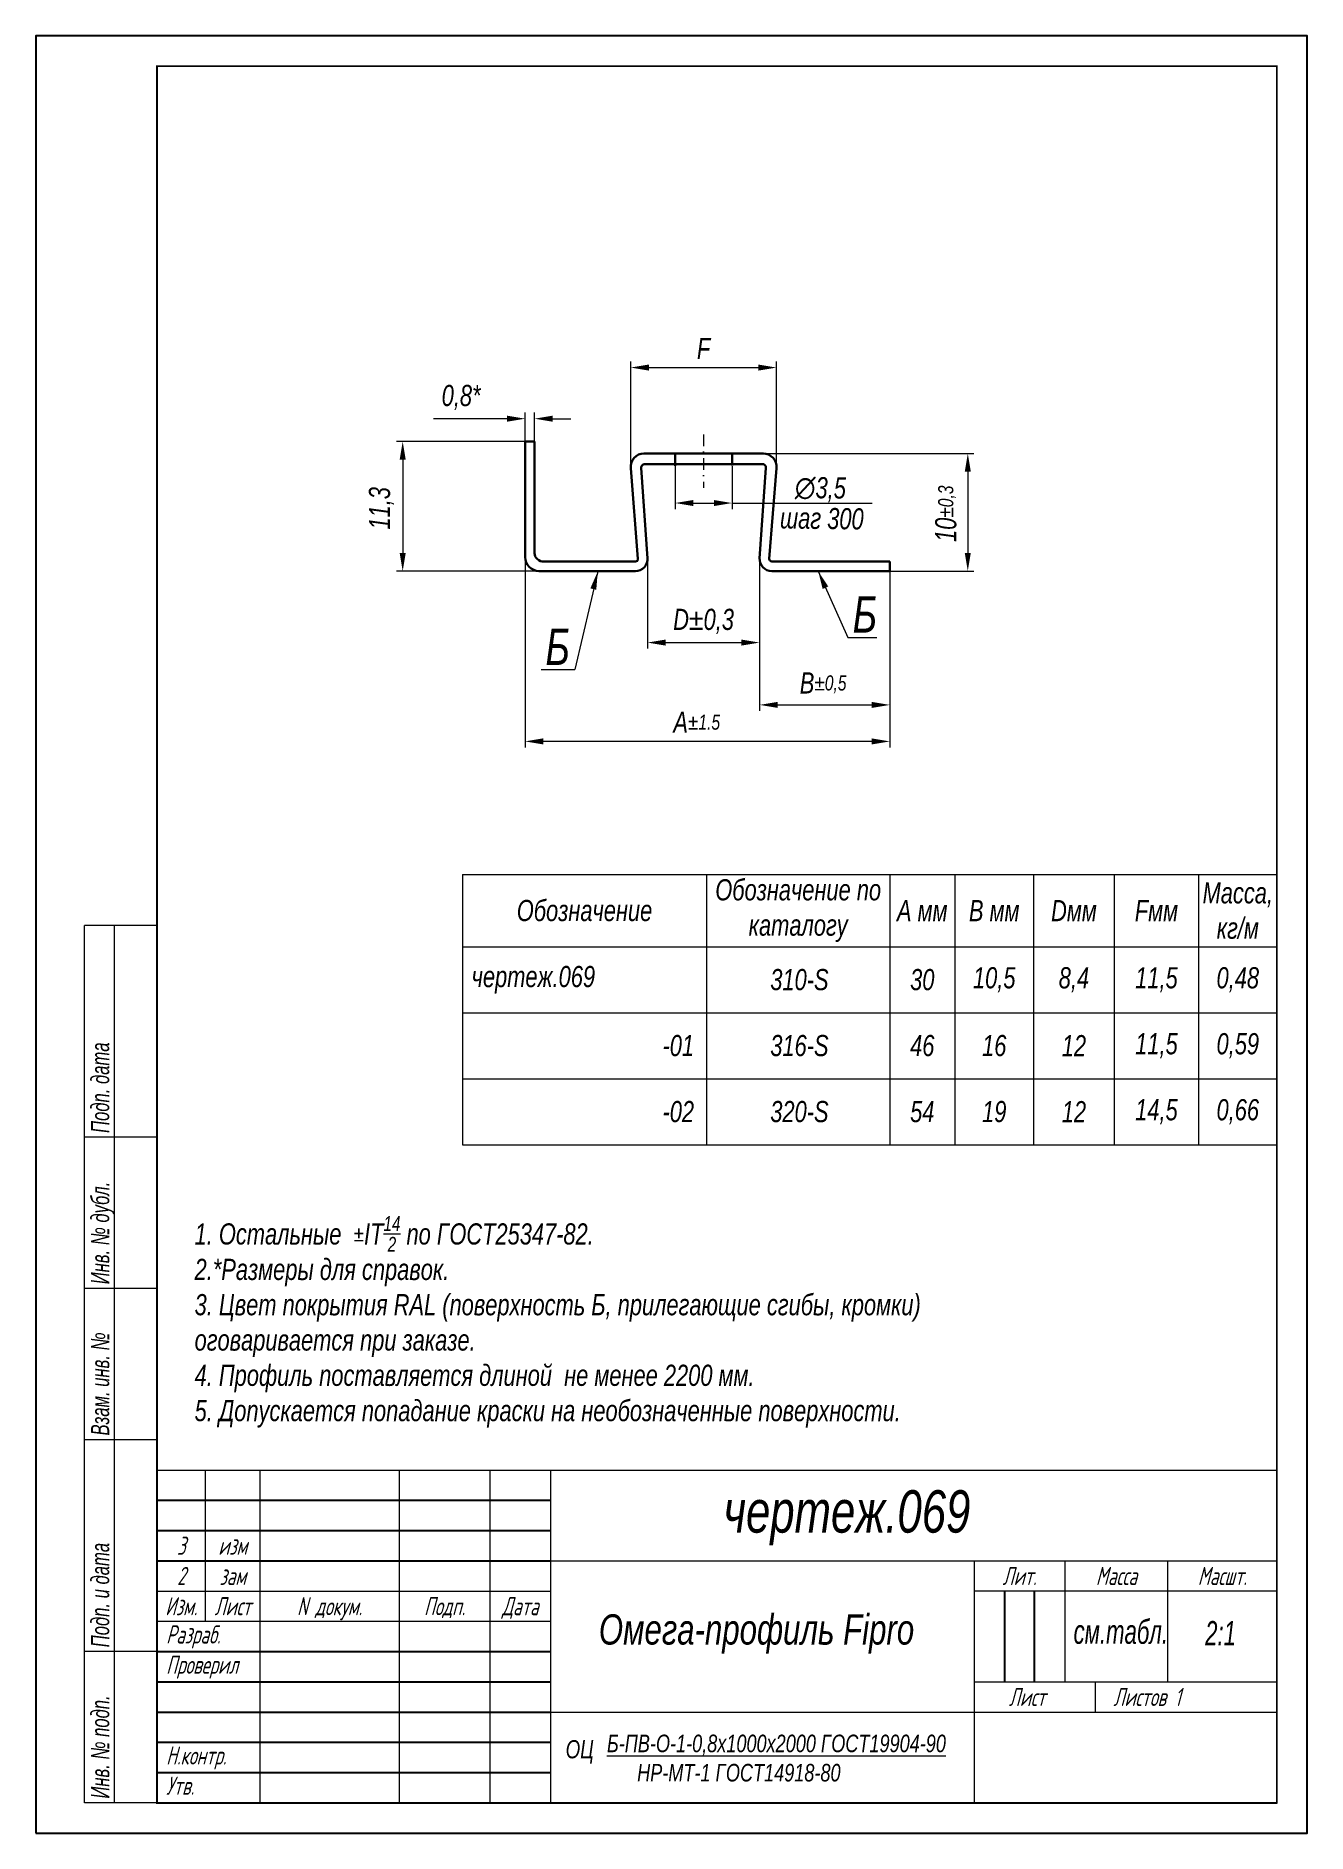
# Model space of a CAD drawing. Header units: millimetres. Extents: x 14 to 39657, y 5 to 92296.
# Drawn here: x 39446.8 to 39656.8, y 91999.1 to 92296.1 of the extents above; entities that cross this region are included whole.
import ezdxf
from ezdxf.enums import TextEntityAlignment as Align

# ---------------------------------------------------------------- set-up
doc = ezdxf.new("R2010")
doc.units = ezdxf.units.MM
doc.linetypes.add('LT_03', pattern=[25.4, 12.7, -6.35, 0, -6.35])
doc.layers.get('0').update_dxf_attribs({"lineweight": 18})
for name, color, linetype, lineweight in [('Layer_02', 10, 'Continuous', 30), ('Layer_03', 130, 'LT_03', 13), ('Layer_04', 110, 'Continuous', 13)]:
    doc.layers.add(name, color=color, linetype=linetype, lineweight=lineweight)
doc.layers.add('Layer_05', color=7, linetype='Continuous')
doc.layers.add('Layer_06', color=7, linetype='Continuous')
doc.styles.add('Style_01', font='ARIALNI.TTF', dxfattribs={"width": 0.9})
doc.styles.add('Style_02', font='ARIALNI.TTF', dxfattribs={"width": 0.8})
doc.styles.add('Style_03', font='ARIALNI.TTF', dxfattribs={"width": 0.9, "height": 3.5})
doc.styles.add('Style_04', font='ARIALNI.TTF', dxfattribs={"width": 0.9, "height": 6})
doc.styles.add('Style_05', font='isocpeur.ttf')
doc.dimstyles.new('DimStyle_01', dxfattribs={"dimtxt": 6, "dimasz": 5.5, "dimexe": 1, "dimexo": 0.625, "dimgap": 1.4, "dimtad": 1, "dimdec": 0, "dimtxsty": 'Style_04', "dimcen": 0.1, "dimclrd": 256, "dimclre": 256, "dimclrt": 256, "dimazin": 3, "dimtfac": 1, "dimtdec": 0, "dimtmove": 0, "dimatfit": 3, "dimlwd": 13, "dimlwe": 13})

msp = doc.modelspace()

# ---------------------------------------------------------------- texts
at = {"ltscale": 5, "style": 'Style_02', "width": 0.8}
for s, p in [('Подп. дата', (39459.79, 92114.83)), ('Инв. № дубл.', (39459.79, 92089.83)), ('Взам. инв. №', (39459.79, 92064.83)), ('Подп. и дата', (39459.79, 92029.83)), ('Инв. № подп.', (39459.79, 92004.83))]:
    msp.add_text(s, height=3, rotation=90, dxfattribs=at).set_placement(p, align=Align.BOTTOM_LEFT)
at = {"color": 7, "style": 'Style_03', "width": 0.9}
for s, height, p in [('чертеж.069', 7, (39560.37, 92048.78)), ('Омега-профиль Fipro', 5, (39539.78, 92030.28)), ('ОЦ', 3, (39534.3, 92011.48))]:
    msp.add_text(s, height=height, dxfattribs=at).set_placement(p)
at = {"style": 'Style_05', "oblique": 15, "width": 0.66666}
for s, p in [('3', (39470.79, 92046.62)), ('изм', (39479.29, 92046.62)), ('2', (39470.79, 92041.62)), ('зам', (39479.29, 92041.62)), ('Лит.', (39609.29, 92041.62)), ('Масса', (39625.29, 92041.62)), ('Масшт.', (39642.79, 92041.62)), ('Изм.', (39470.79, 92036.62)), ('Лист', (39479.29, 92036.62)), ('N докум.', (39495.29, 92036.62)), ('Подп.', (39514.29, 92036.62)), ('Дата', (39526.79, 92036.62))]:
    msp.add_text(s, height=3, dxfattribs=at).set_placement(p, align=Align.MIDDLE_CENTER)
at = {"lineweight": 0, "style": 'Style_01', "width": 0.8}
msp.add_text('см.табл.', height=4, dxfattribs=at).set_placement((39618.22, 92030.4))
at = {"style": 'Style_05', "oblique": 15, "width": 0.66666}
for s, p in [('Разраб.', (39468.3, 92030.45)), ('Проверил', (39468.3, 92025.45)), ('Н.контр.', (39468.3, 92010.45)), ('Утв.', (39468.3, 92005.45))]:
    msp.add_text(s, height=3, dxfattribs=at).set_placement(p)
at = {"lineweight": 0, "style": 'Style_01', "width": 0.8}
msp.add_text('2:1', height=4, dxfattribs=at).set_placement((39639.96, 92032.16), align=Align.MIDDLE_LEFT)
at = {"style": 'Style_05', "oblique": 15, "width": 0.66666}
for s, p in [('Лист', (39607.51, 92021.61)), ('Листов', (39624.79, 92021.62)), ('1', (39634.91, 92021.62))]:
    msp.add_text(s, height=3, dxfattribs=at).set_placement(p, align=Align.MIDDLE_LEFT)
at = {"color": 7, "insert": (39466.98, 92101.08), "char_height": 3.5, "attachment_point": 1, "style": 'Style_03'}
msp.add_mtext_dynamic_manual_height_columns('\\A1;      1. Остальные  {\\H0.71429x;\\C256;%%P}IT{\\H0.7x;\\S14/2;} по ГОСТ25347-82.\\P      2.{\\C256;*}Размеры для справок.\\P      3. Цвет покрытия RAL (поверхность Б, прилегающие сгибы, кромки) \\P      оговаривается при заказе.\\P      4. Профиль поставляется длиной  не менее 2200 мм.\\P{\\C256;      5. Допускается попадание краски на необозначенные поверхности.}', width=177.5144, gutter_width=70, heights=[39.38], dxfattribs=at)
at = {"color": 3, "ltscale": 2, "insert": (39541.13, 92015.39), "char_height": 2.9, "width": 59.7044, "attachment_point": 1, "style": 'Style_03'}
msp.add_mtext('{\\L\\C0;Б-ПВ-О-1-0,8х1000х2000 ГОСТ19904-90\\P\\l      HP-MT-1 ГОСТ14918-80}', dxfattribs=at)
at = {"layer": 'Layer_04', "style": 'Style_04', "width": 0.9}
for p in [(39581.72, 92197.52), (39530.97, 92192.17)]:
    msp.add_text('Б', height=6, dxfattribs=at).set_placement(p)
at = {"layer": 'Layer_04', "char_height": 3.5, "attachment_point": 5, "rotation": 359.2159, "style": 'Style_03'}
for s, insert, width in [('\\A1;∅3,5', (39576.39, 92221.14), 18.2644), ('\\A1;шаг 300', (39576.63, 92216.37), 22.9032)]:
    msp.add_mtext(s, dxfattribs=dict(at, insert=insert, width=width))

# ---------------------------------------------------------------- blocks, each defined once
blk = doc.blocks.new('A$C270D7DBD')
blk.add_line((12, 0), (0, 0))
blk = doc.blocks.new('*D1')
at = {"layer": 'Defpoints', "color": 0, "transparency": 16777216}
for p in [(39527.6, 92229.12), (39507.38, 92207.68), (39529.91, 92207.68)]:
    blk.add_point(p, dxfattribs=at)
at = {"layer": 'Layer_04', "lineweight": 13, "transparency": 16777216}
for p, q in [((39527.54, 92229.12), (39506.38, 92229.12)), ((39507.38, 92226.12), (39507.38, 92210.68)), ((39529.85, 92207.68), (39506.38, 92207.68))]:
    blk.add_line(p, q, dxfattribs=at)
at = {"layer": 'Layer_04', "transparency": 16777216}
for points in [[(39506.88, 92226.12), (39507.88, 92226.12), (39507.38, 92229.12)], [(39506.88, 92210.68), (39507.88, 92210.68), (39507.38, 92207.68)]]:
    blk.add_solid(points, dxfattribs=at)
at = {"layer": 'Layer_04', "transparency": 16777216, "insert": (39503.87, 92218.06), "char_height": 3.5, "attachment_point": 5, "rotation": 90, "style": 'Style_03'}
blk.add_mtext('\\A1;11,3', dxfattribs=at)
blk = doc.blocks.new('*D2')
at = {"layer": 'Defpoints', "color": 0, "transparency": 16777216}
for p in [(39566.35, 92209.6), (39587.86, 92207.61), (39587.86, 92185.57)]:
    blk.add_point(p, dxfattribs=at)
at = {"layer": 'Layer_04', "lineweight": 13, "transparency": 16777216}
for p, q in [((39566.35, 92209.54), (39566.35, 92184.57)), ((39587.86, 92207.55), (39587.86, 92184.57)), ((39569.35, 92185.57), (39584.86, 92185.57))]:
    blk.add_line(p, q, dxfattribs=at)
at = {"layer": 'Layer_04', "transparency": 16777216}
for points in [[(39569.35, 92186.07), (39569.35, 92185.07), (39566.35, 92185.57)], [(39584.86, 92186.07), (39584.86, 92185.07), (39587.86, 92185.57)]]:
    blk.add_solid(points, dxfattribs=at)
at = {"layer": 'Layer_04', "transparency": 16777216, "insert": (39576.84, 92188.97), "char_height": 3.5, "attachment_point": 5, "style": 'Style_03'}
blk.add_mtext('\\A1;В{\\H0.71429x;%%P0,5}', dxfattribs=at)
blk = doc.blocks.new('*D3')
at = {"layer": 'Defpoints', "color": 0, "transparency": 16777216}
for p in [(39569.14, 92241.32), (39545.05, 92224.72), (39569.14, 92224.72)]:
    blk.add_point(p, dxfattribs=at)
at = {"layer": 'Layer_04', "lineweight": 13, "transparency": 16777216}
for p, q in [((39545.05, 92224.78), (39545.05, 92242.32)), ((39569.14, 92224.78), (39569.14, 92242.32)), ((39548.05, 92241.32), (39566.14, 92241.32))]:
    blk.add_line(p, q, dxfattribs=at)
at = {"layer": 'Layer_04', "transparency": 16777216}
for points in [[(39548.05, 92241.82), (39548.05, 92240.82), (39545.05, 92241.32)], [(39566.14, 92241.82), (39566.14, 92240.82), (39569.14, 92241.32)]]:
    blk.add_solid(points, dxfattribs=at)
at = {"layer": 'Layer_04', "transparency": 16777216, "insert": (39557.09, 92244.47), "char_height": 3.5, "attachment_point": 5, "style": 'Style_03'}
blk.add_mtext('\\A1;F', dxfattribs=at)
blk = doc.blocks.new('*D4')
at = {"layer": 'Defpoints', "color": 0, "transparency": 16777216}
for p in [(39566.95, 92227.12), (39587.86, 92207.68), (39600.74, 92207.68)]:
    blk.add_point(p, dxfattribs=at)
at = {"layer": 'Layer_04', "lineweight": 13, "transparency": 16777216}
for p, q in [((39567.01, 92227.12), (39601.74, 92227.12)), ((39600.74, 92224.12), (39600.74, 92210.68)), ((39587.93, 92207.68), (39601.74, 92207.68))]:
    blk.add_line(p, q, dxfattribs=at)
at = {"layer": 'Layer_04', "transparency": 16777216}
for points in [[(39600.24, 92224.12), (39601.24, 92224.12), (39600.74, 92227.12)], [(39600.24, 92210.68), (39601.24, 92210.68), (39600.74, 92207.68)]]:
    blk.add_solid(points, dxfattribs=at)
at = {"layer": 'Layer_04', "transparency": 16777216, "insert": (39597.33, 92217.16), "char_height": 3.5, "attachment_point": 5, "rotation": 90, "style": 'Style_03'}
blk.add_mtext('\\A1;10{\\H0.71429x;%%P0,3}', dxfattribs=at)
blk = doc.blocks.new('*D5')
at = {"layer": 'Defpoints', "color": 0, "transparency": 16777216}
for p in [(39529.14, 92232.87), (39527.6, 92229.12), (39529.14, 92229.12)]:
    blk.add_point(p, dxfattribs=at)
at = {"layer": 'Layer_04', "lineweight": 13, "transparency": 16777216}
for p, q in [((39527.6, 92229.18), (39527.6, 92233.87)), ((39529.14, 92229.18), (39529.14, 92233.87)), ((39524.6, 92232.87), (39512.46, 92232.87)), ((39532.14, 92232.87), (39535.14, 92232.87))]:
    blk.add_line(p, q, dxfattribs=at)
at = {"layer": 'Layer_04', "transparency": 16777216}
for points in [[(39524.6, 92233.37), (39524.6, 92232.37), (39527.6, 92232.87)], [(39532.14, 92233.37), (39532.14, 92232.37), (39529.14, 92232.87)]]:
    blk.add_solid(points, dxfattribs=at)
at = {"layer": 'Layer_04', "transparency": 16777216, "insert": (39517.03, 92236.38), "char_height": 3.5, "attachment_point": 5, "style": 'Style_03'}
blk.add_mtext('\\A1;0,8*', dxfattribs=at)
blk = doc.blocks.new('*D7')
at = {"layer": 'Defpoints', "color": 0, "transparency": 16777216}
for p in [(39527.6, 92210.01), (39587.86, 92207.68), (39527.6, 92179.54)]:
    blk.add_point(p, dxfattribs=at)
at = {"layer": 'Layer_04', "lineweight": 13, "transparency": 16777216}
for p, q in [((39527.6, 92209.94), (39527.6, 92178.54)), ((39587.86, 92207.61), (39587.86, 92178.54)), ((39584.86, 92179.54), (39530.6, 92179.54))]:
    blk.add_line(p, q, dxfattribs=at)
at = {"layer": 'Layer_04', "transparency": 16777216}
for points in [[(39530.6, 92180.04), (39530.6, 92179.04), (39527.6, 92179.54)], [(39584.86, 92180.04), (39584.86, 92179.04), (39587.86, 92179.54)]]:
    blk.add_solid(points, dxfattribs=at)
at = {"layer": 'Layer_04', "transparency": 16777216, "insert": (39555.96, 92182.71), "char_height": 3.5, "attachment_point": 5, "style": 'Style_03'}
blk.add_mtext('\\A1;А{\\H0.71429x;%%P1.5}', dxfattribs=at)
blk = doc.blocks.new('*D8')
at = {"layer": 'Defpoints', "color": 0, "transparency": 16777216}
for p in [(39547.84, 92209.75), (39566.35, 92209.75), (39566.35, 92195.87)]:
    blk.add_point(p, dxfattribs=at)
at = {"layer": 'Layer_04', "lineweight": 13, "transparency": 16777216}
for p, q in [((39547.84, 92209.69), (39547.84, 92194.87)), ((39566.35, 92209.69), (39566.35, 92194.87)), ((39550.84, 92195.87), (39563.35, 92195.87))]:
    blk.add_line(p, q, dxfattribs=at)
at = {"layer": 'Layer_04', "transparency": 16777216}
for points in [[(39550.84, 92196.37), (39550.84, 92195.37), (39547.84, 92195.87)], [(39563.35, 92196.37), (39563.35, 92195.37), (39566.35, 92195.87)]]:
    blk.add_solid(points, dxfattribs=at)
at = {"layer": 'Layer_04', "transparency": 16777216, "insert": (39557.09, 92199.38), "char_height": 3.5, "width": 17.3588, "attachment_point": 5, "style": 'Style_03'}
blk.add_mtext('\\A1;D%%P0,3', dxfattribs=at)
blk = doc.blocks.new('*D9')
at = {"layer": 'Defpoints', "color": 0, "transparency": 16777216}
for p in [(39552.4, 92225.09), (39561.79, 92225.12), (39561.79, 92218.93)]:
    blk.add_point(p, dxfattribs=at)
at = {"layer": 'Layer_04', "lineweight": 13, "transparency": 16777216}
for p, q in [((39552.4, 92225.03), (39552.4, 92217.93)), ((39561.79, 92225.05), (39561.79, 92217.93)), ((39555.4, 92218.93), (39558.79, 92218.93)), ((39561.79, 92218.93), (39584.92, 92218.93))]:
    blk.add_line(p, q, dxfattribs=at)
at = {"layer": 'Layer_04', "transparency": 16777216}
for points in [[(39555.4, 92219.43), (39555.4, 92218.43), (39552.4, 92218.93)], [(39558.79, 92219.43), (39558.79, 92218.43), (39561.79, 92218.93)]]:
    blk.add_solid(points, dxfattribs=at)
blk = doc.blocks.new('*T6')
at = {"color": 0, "linetype": 'ByBlock', "lineweight": -2}
for p, q in [((0, 0), (134.55, 0)), ((0, 0), (0, -11.92)), ((40.31, 0), (40.31, -11.92)), ((70.58, 0), (70.58, -11.92)), ((81.32, 0), (81.32, -11.92)), ((94.35, 0), (94.35, -11.92)), ((107.67, 0), (107.67, -11.92)), ((121.6, 0), (121.6, -11.92)), ((134.55, 0), (134.55, -11.92)), ((0, -11.92), (134.55, -11.92)), ((0, -11.92), (0, -44.64)), ((40.31, -11.92), (40.31, -44.64)), ((70.58, -11.92), (70.58, -44.64)), ((81.32, -11.92), (81.32, -44.64)), ((94.35, -11.92), (94.35, -44.64)), ((107.67, -11.92), (107.67, -44.64)), ((121.6, -11.92), (121.6, -44.64)), ((134.55, -11.92), (134.55, -44.64)), ((0, -22.83), (134.55, -22.83)), ((0, -33.74), (134.55, -33.74)), ((0, -44.64), (134.55, -44.64))]:
    blk.add_line(p, q, dxfattribs=at)
at = {"color": 0, "style": 'Style_03'}
for s, insert, char_height, width, attachment_point in [('Обозначение по каталогу', (55.45, -5.96), 3.5, 28.777, 5), ('Масса, кг/м', (128.08, -5.96), 3.5, 11.4449, 5), ('Обозначение', (20.15, -5.96), 3.5, 38.8072, 5), ('А мм', (75.95, -5.96), 3.5, 9.2363, 5), ('В мм', (87.84, -5.96), 3.5, 11.5317, 5), ('Dмм', (101.01, -5.96), 3.5, 11.8176, 5), ('Fмм', (114.64, -5.96), 3.5, 12.4351, 5), ('чертеж.069', (1.5, -17.38), 3.5, 37.3072, 4), ('         310-S', (41.81, -17.38), 3.5, 27.277, 4), ('30  ', (75.95, -17.38), 3.5, 4.7363, 5), ('10,5', (87.84, -17.38), 3.5, 7.0317, 5), ('8,4', (101.01, -17.38), 3.5, 7.3176, 5), ('11,5', (114.64, -17.38), 3.5, 7.9351, 5), ('0,48', (128.08, -17.38), 3.5, 6.9449, 5), ('                   {\\H0.77778x;       -01 }                       {\\H0.77778x;                     }', (1.5, -28.28), 4.5, 37.3072, 4), ('         316-S', (41.81, -28.28), 3.5, 27.277, 4), ('46  ', (75.95, -28.28), 3.5, 4.7363, 5), ('16', (87.84, -28.28), 3.5, 7.0317, 5), ('12', (101.01, -28.28), 3.5, 7.3176, 5), ('11,5', (114.64, -28.28), 3.5, 7.9351, 5), ('0,59', (128.08, -28.28), 3.5, 6.9449, 5), ('                   {\\H0.77778x;       -02 }                       {\\H0.77778x;                     }', (1.5, -39.19), 4.5, 37.3072, 4), ('         320-S', (41.81, -39.19), 3.5, 27.277, 4), ('54  ', (75.95, -39.19), 3.5, 4.7363, 5), ('19', (87.84, -39.19), 3.5, 7.0317, 5), ('12', (101.01, -39.19), 3.5, 7.3176, 5), ('14,5', (114.64, -39.19), 3.5, 7.9351, 5), ('0,66', (128.08, -39.19), 3.5, 6.9449, 5)]:
    blk.add_mtext(s, dxfattribs=dict(at, insert=insert, char_height=char_height, width=width, attachment_point=attachment_point))

# ---------------------------------------------------------------- dimensions: what is measured, and where the dimension line sits
at = {"layer": 'Layer_04'}
for base, p1, p2, text, picture, middle in [((39569.14, 92241.32), (39545.05, 92224.72), (39569.14, 92224.72), 'F', '*D3', (39557.09, 92244.47)), ((39566.35, 92195.87), (39547.84, 92209.75), (39566.35, 92209.75), 'D%%P0,3', '*D8', (39557.09, 92199.38))]:
    dim = msp.add_linear_dim(base=base, p1=p1, p2=p2, text=text, dimstyle='DimStyle_01', override={"dimasz": 3}, dxfattribs=at)
    dim.commit()
    dim.dimension.update_dxf_attribs({"geometry": picture, "text_midpoint": middle})
for base, p1, p2, text, picture, middle in [((39529.14, 92232.87), (39527.6, 92229.12), (39529.14, 92229.12), '0,8*', '*D5', (39517.03, 92232.87)), ((39561.79, 92218.93), (39552.4, 92225.09), (39561.79, 92225.12), ' ', '*D9', (39583.52, 92218.93)), ((39527.6, 92179.54), (39587.86, 92207.68), (39527.6, 92210.01), 'А{\\H0.71429x;%%P1.5}', '*D7', (39555.96, 92179.54)), ((39587.86, 92185.57), (39566.35, 92209.6), (39587.86, 92207.61), 'В{\\H0.71429x;%%P0,5}', '*D2', (39576.84, 92185.57))]:
    dim = msp.add_linear_dim(base=base, p1=p1, p2=p2, text=text, dimstyle='DimStyle_01', override={"dimasz": 3}, dxfattribs=at)
    dim.commit()
    dim.dimension.update_dxf_attribs({"geometry": picture, "text_midpoint": middle, "dimtype": 160})
for base, p1, p2, text, picture, middle in [((39507.38, 92207.68), (39527.6, 92229.12), (39529.91, 92207.68), '11,3', '*D1', (39507.38, 92218.06)), ((39600.74, 92207.68), (39566.95, 92227.12), (39587.86, 92207.68), '10{\\H0.71429x;%%P0,3}', '*D4', (39600.74, 92217.16))]:
    dim = msp.add_linear_dim(base=base, p1=p1, p2=p2, angle=90, text=text, dimstyle='DimStyle_01', override={"dimasz": 3}, dxfattribs=at)
    dim.commit()
    dim.dimension.update_dxf_attribs({"geometry": picture, "text_midpoint": middle, "dimtype": 160})

# ---------------------------------------------------------------- linework, layer by layer
at = {"color": 3}
for p, q in [((39454.79, 92004.12), (39454.79, 92149.12)), ((39466.79, 92149.12), (39454.79, 92149.12)), ((39459.79, 92004.12), (39459.79, 92149.12)), ((39466.79, 92114.12), (39454.79, 92114.12)), ((39466.79, 92089.12), (39454.79, 92089.12)), ((39466.79, 92059.12), (39651.79, 92059.12)), ((39466.79, 92004.12), (39466.79, 92059.12)), ((39474.79, 92034.12), (39474.79, 92059.12)), ((39483.79, 92059.12), (39483.79, 92004.12)), ((39506.79, 92059.12), (39506.79, 92004.12)), ((39521.79, 92059.12), (39521.79, 92004.12)), ((39531.79, 92059.12), (39531.79, 92004.12)), ((39531.79, 92044.12), (39651.79, 92044.12)), ((39601.79, 92044.12), (39601.79, 92004.12)), ((39616.79, 92044.12), (39616.79, 92024.12)), ((39633.79, 92024.12), (39633.79, 92044.12)), ((39466.79, 92039.12), (39531.79, 92039.12)), ((39651.79, 92039.12), (39601.79, 92039.12)), ((39466.79, 92034.12), (39531.79, 92034.12)), ((39466.79, 92029.12), (39454.79, 92029.12)), ((39601.79, 92024.12), (39651.79, 92024.12)), ((39621.79, 92024.12), (39621.79, 92019.12)), ((39531.79, 92019.12), (39651.79, 92019.12)), ((39466.79, 92004.12), (39454.79, 92004.12))]:
    msp.add_line(p, q, dxfattribs=at)
at = {"layer": 'Layer_02'}
for p, q in [((39527.6, 92229.12), (39529.14, 92229.12)), ((39529.14, 92229.12), (39529.14, 92210.67)), ((39545.05, 92224.72), (39546.24, 92209.71)), ((39547.84, 92209.75), (39546.8, 92224.74)), ((39566.97, 92227.12), (39547.24, 92227.12)), ((39566.8, 92225.38), (39547.4, 92225.38)), ((39552.4, 92225.09), (39552.4, 92227.09)), ((39561.79, 92225.12), (39561.79, 92227.12)), ((39566.35, 92209.75), (39567.39, 92224.74)), ((39569.14, 92224.72), (39567.95, 92209.71)), ((39529.85, 92207.68), (39545.84, 92207.68)), ((39545.84, 92209.28), (39530.5, 92209.28)), ((39568.35, 92209.28), (39587.86, 92209.28)), ((39587.86, 92207.68), (39568.35, 92207.68)), ((39587.86, 92209.28), (39587.86, 92207.68))]:
    msp.add_line(p, q, dxfattribs=at)
at = {"layer": 'Layer_02', "color": 1}
msp.add_line((39527.6, 92229.12), (39527.6, 92210.01), dxfattribs=at)
msp.add_lwpolyline([(39546.24, 92209.71), (39546.17, 92209.36), (39545.84, 92209.28)], dxfattribs=at)
at = {"layer": 'Layer_02'}
for centre, radius, start, end in [((39547.26, 92224.9), 2.22, 90.3866, 184.7517), ((39547.4, 92224.78), 0.6, 90, 184.4426), ((39566.79, 92224.78), 0.6, 355.5574, 90), ((39566.93, 92224.9), 2.22, 355.2483, 89.6134), ((39529.96, 92210.03), 2.35, 180.5833, 268.8625), ((39530.61, 92210.74), 1.47, 182.8442, 274.6022), ((39545.84, 92209.68), 2, 270, 4.4426), ((39568.35, 92209.68), 2, 175.5574, 270), ((39568.35, 92209.68), 0.4, 175.5574, 270)]:
    msp.add_arc(centre, radius, start, end, dxfattribs=at)
at = {"layer": 'Layer_03', "ltscale": 0.15}
msp.add_line((39557.09, 92230.25), (39557.09, 92221.44), dxfattribs=at)
at = {"layer": 'Layer_04'}
for p, q in [((39539.61, 92207.63), (39535.83, 92191.42)), ((39576.02, 92207.68), (39580.94, 92196.69)), ((39580.94, 92196.69), (39585.7, 92196.69)), ((39530.24, 92191.42), (39535.83, 92191.42))]:
    msp.add_line(p, q, dxfattribs=at)
for points in [[(39538.39, 92204.84), (39539.36, 92204.59), (39539.61, 92207.63)], [(39576.77, 92204.73), (39577.69, 92205.14), (39576.02, 92207.68)]]:
    msp.add_solid(points, dxfattribs=at)
at = {"layer": 'Layer_05', "elevation": 0}
msp.add_lwpolyline([(39446.79, 91999.13), (39656.79, 91999.13), (39656.79, 92296.13), (39446.79, 92296.13)], close=True, dxfattribs=at)
at = {"layer": 'Layer_05', "const_width": 0.3, "elevation": 0}
msp.add_lwpolyline([(39466.79, 92004.13), (39651.79, 92004.13), (39651.79, 92291.13), (39466.79, 92291.13)], close=True, dxfattribs=at)
at = {"layer": 'Layer_06', "color": 3}
for p, q in [((39466.79, 92004.12), (39466.79, 92059.12)), ((39466.65, 92004.13), (39651.79, 92004.13))]:
    msp.add_line(p, q, dxfattribs=at)
at = {"layer": 'Layer_06', "color": 8}
for p, q in [((39466.79, 92054.12), (39531.79, 92054.12)), ((39466.79, 92049.12), (39531.79, 92049.12)), ((39466.79, 92044.12), (39531.79, 92044.12)), ((39466.79, 92039.12), (39466.79, 92039.12)), ((39466.79, 92039.12), (39466.79, 92039.12)), ((39606.79, 92039.12), (39606.79, 92024.12)), ((39611.79, 92024.12), (39611.79, 92039.12)), ((39466.79, 92029.12), (39531.79, 92029.12)), ((39466.79, 92024.12), (39531.79, 92024.12)), ((39466.79, 92019.12), (39531.79, 92019.12)), ((39466.79, 92014.12), (39531.79, 92014.12)), ((39466.79, 92009.12), (39531.79, 92009.12))]:
    msp.add_line(p, q, dxfattribs=at)

# ---------------------------------------------------------------- block references
msp.add_blockref('*T6', (39517.27, 92157.53))
at = {"color": 3}
msp.add_blockref('A$C270D7DBD', (39454.79, 92064.12), dxfattribs=at)

msp.set_redraw_order([(e.dxf.handle, doc.entitydb.next_handle()) for e in msp.query("TEXT MTEXT ATTDEF DIMENSION ARC_DIMENSION")])  # texts and dimensions are drawn at this point

doc.saveas('drawing.dxf')
